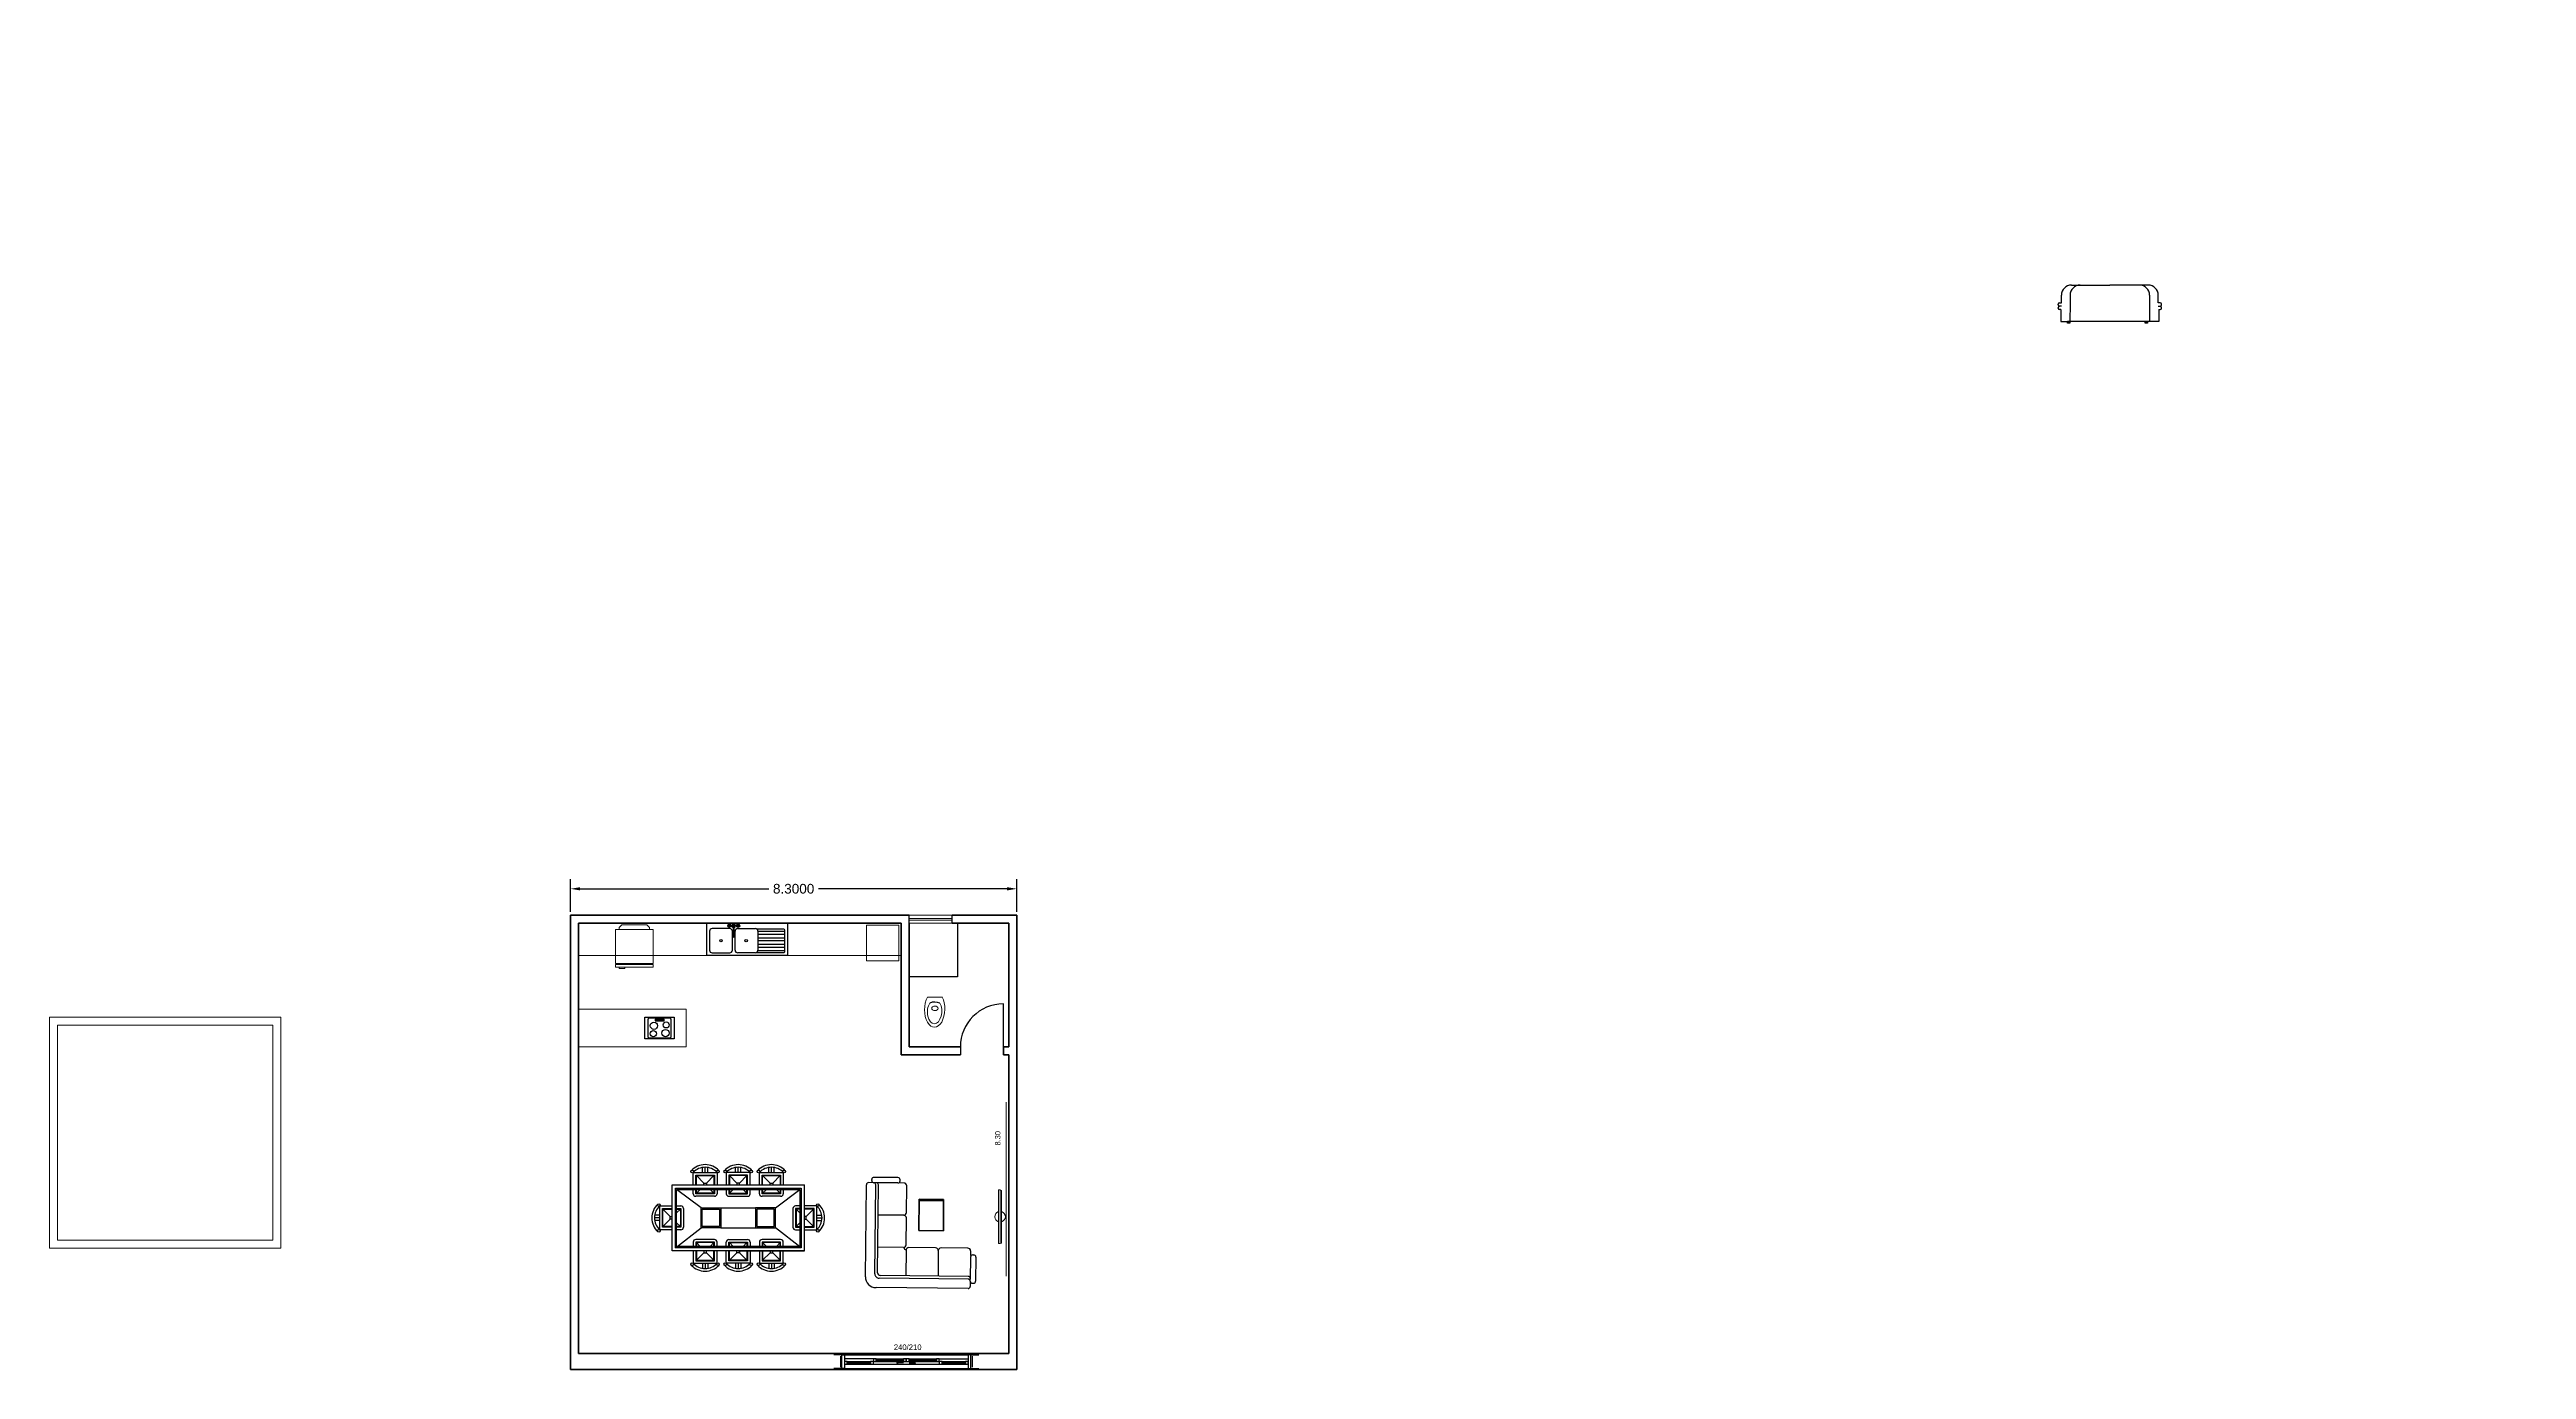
# Model space of a CAD drawing. Header units: millimetres. Extents: x -4763 to 645, y -25 to 217.
# Drawn here: x -46.06 to 0, y -24.55 to 0 of the extents above; entities that cross this region are included whole.
import ezdxf

# ---------------------------------------------------------------- set-up
doc = ezdxf.new("R2010")
doc.units = ezdxf.units.MM
doc.header["$LTSCALE"] = 0.5
doc.header["$PDMODE"] = 3
for name, color, linetype, lineweight in [('Alvenaria-alta', 5, 'Continuous', 50), ('Alvenaria-baixa', 3, 'Continuous', 20), ('ARQ Mobiliario', 34, 'Continuous', 13), ('mobilia', 2, 'Continuous', 18), ('TEXTO 01', 1, 'Continuous', 18), ('В-САНТЕХНИКА', 123, 'Continuous', 13)]:
    doc.layers.add(name, color=color, linetype=linetype, lineweight=lineweight)
for name, color, linetype in [('B-SANTECH', 123, 'Continuous'), ('DUVAR', 7, 'Continuous'), ('KAPı', 2, 'Continuous'), ('kapı pen. yazısı', 1, 'Continuous'), ('M40-KOLTUKSUNGERI', 136, 'Continuous'), ('NOI THAT', 42, 'Continuous'), ('sıva', 181, 'Continuous'), ('家', 40, 'Continuous')]:
    doc.layers.add(name, color=color, linetype=linetype)
doc.styles.add('Annotative', font='txt')
doc.styles.get("Standard").update_dxf_attribs({"font": 'arial.ttf'})
doc.dimstyles.new('COTA INTERNA', dxfattribs={"dimtxt": 0.1, "dimasz": 0.18, "dimexe": 0.18, "dimexo": 0.0625, "dimgap": 0.09, "dimtad": 1, "dimzin": 0, "dimdsep": 46, "dimtxsty": 'Annotative', "dimblk": 'ARCHTICK', "dimcen": 0.09, "dimse1": 1, "dimse2": 1, "dimsd1": 1, "dimsd2": 1, "dimclrd": 1, "dimclre": 1, "dimclrt": 1, "dimadec": 0, "dimazin": 0, "dimtfac": 1, "dimtofl": 0, "dimtmove": 0, "dimatfit": 3, "dimldrblk": 'ARCHTICK', "dimfxl": 1, "dimtolj": 1, "dimtzin": 0, "dimarcsym": 0})
doc.dimstyles.get("Standard").update_dxf_attribs({"dimtxt": 0.18, "dimasz": 0.18, "dimexe": 0.18, "dimexo": 0.0625, "dimgap": 0.09, "dimtad": 0, "dimtih": 1, "dimtoh": 1, "dimdec": 4, "dimzin": 0, "dimdsep": 46, "dimtxsty": 'Standard', "dimcen": 0.09, "dimadec": 0, "dimazin": 0, "dimtfac": 1, "dimtdec": 4, "dimtofl": 0, "dimtmove": 0, "dimatfit": 3, "dimfxl": 1, "dimtolj": 1, "dimtzin": 0, "dimarcsym": 0})

# ---------------------------------------------------------------- blocks, each defined once
blk = doc.blocks.new('*D313')
at = {"color": 0, "lineweight": -2, "transparency": 16777216}
for p, q in [((-36.371, -16.038), (-36.371, -15.43)), ((-36.191, -15.61), (-32.685, -15.61)), ((-28.251, -15.61), (-31.758, -15.61)), ((-28.071, -16.038), (-28.071, -15.43))]:
    blk.add_line(p, q, dxfattribs=at)
at = {"color": 0, "transparency": 16777216}
for points in [[(-36.191, -15.58), (-36.191, -15.64), (-36.371, -15.61)], [(-28.251, -15.58), (-28.251, -15.64), (-28.071, -15.61)]]:
    blk.add_solid(points, dxfattribs=at)
at = {"layer": 'DEFPOINTS', "color": 0, "transparency": 16777216}
for p in [(-28.071, -15.61), (-36.371, -16.1), (-28.071, -16.1)]:
    blk.add_point(p, dxfattribs=at)
at = {"color": 0, "transparency": 16777216, "insert": (-32.221, -15.61), "char_height": 0.18, "attachment_point": 5}
blk.add_mtext('\\A1;8.3000', dxfattribs=at)
blk = doc.blocks.new('*D314')
at = {"layer": 'DEFPOINTS', "color": 0, "transparency": 16777216}
for p in [(-28.071, -16.1), (-28.285, -24.4), (-28.071, -24.4)]:
    blk.add_point(p, dxfattribs=at)
at = {"color": 1, "transparency": 16777216, "insert": (-28.425, -20.25), "char_height": 0.1, "attachment_point": 5, "rotation": 90, "style": 'Annotative'}
blk.add_mtext('\\A1;8.30', dxfattribs=at)
blk = doc.blocks.new('_ArchTick')
at = {"color": 0, "linetype": 'ByBlock', "const_width": 0.15}
blk.add_lwpolyline([(-0.5, -0.5), (0.5, 0.5)], dxfattribs=at)
blk = doc.blocks.new('geladeira 70x70')
at = {"layer": 'ARQ Mobiliario'}
for p, q in [((-0.79, 0.2825), (-0.79, 0.35)), ((-0.79, 0.35), (-0.7425, 0.35)), ((-0.79, 0.2825), (-0.79, 0.1775)), ((-0.79, -0.35), (-0.79, 0.1775)), ((-0.7425, 0.34), (-0.7425, -0.34)), ((-0.7425, 0.34), (-0.7225, 0.34)), ((-0.7225, 0.35), (-0.09, 0.35)), ((-0.7225, -0.34), (-0.7225, 0.34)), ((-0.09, 0.35), (-0.09, 0.2825)), ((-0.05, 0.2825), (-0.09, 0.2825)), ((-0.05, 0.2825), (0, 0.2325)), ((0, -0.2325), (0, 0.2325)), ((-0.7425, -0.35), (-0.79, -0.35)), ((-0.7225, -0.34), (-0.7425, -0.34)), ((-0.09, -0.35), (-0.7225, -0.35)), ((-0.09, -0.2825), (-0.05, -0.2825)), ((0, -0.2325), (-0.05, -0.2825))]:
    blk.add_line(p, q, dxfattribs=at)
for points in [[(-0.79, 0.2825), (-0.8125, 0.2825), (-0.8125, 0.1775), (-0.79, 0.1775)], [(-0.7425, 0.35), (-0.7425, 0.34)], [(-0.7225, 0.35), (-0.7225, 0.34)], [(-0.09, 0.2825), (-0.09, -0.2825)], [(-0.7425, -0.34), (-0.7425, -0.35)], [(-0.7225, -0.34), (-0.7225, -0.35)], [(-0.09, -0.2825), (-0.09, -0.35)]]:
    blk.add_lwpolyline(points, dxfattribs=at)
blk = doc.blocks.new('TV')
at = {"layer": 'ARQ Mobiliario'}
for p, q in [((-0.5, 0), (0.5, 0)), ((0.5, 0), (0.5, -0.03, -0.01)), ((0.5, 0), (0.5, -0.03)), ((-0.5, -0.03, -0.01), (-0.5, 0)), ((-0.5, 0), (-0.5, -0.03)), ((-0.49, -0.06, -0.01), (-0.5, -0.03, -0.01)), ((-0.5, -0.03, -0.01), (-0.49, -0.06, -0.01)), ((0.5, -0.03, -0.01), (0.49, -0.06, -0.01)), ((0.5, -0.03, -0.01), (0.49, -0.06, -0.01))]:
    blk.add_line(p, q, dxfattribs=at)
at = {"layer": 'ARQ Mobiliario', "extrusion": (-0.000487331, 1, 0)}
for p, q in [((-0.5, -0.03), (-0.5, -0.03, -0.01)), ((0.5, -0.03), (0.5, -0.03, -0.01))]:
    blk.add_line(p, q, dxfattribs=at)
at = {"layer": 'ARQ Mobiliario'}
for start, end in [(17.741, 162.3149), (197.741, 342.3149)]:
    blk.add_arc((0, -0.03, -0.01), 0.0986, start, end, dxfattribs=at)
blk.add_3dface([(0.49, -0.06, -0.01), (-0.49, -0.06, -0.01), (-0.5, -0.03, -0.01), (0.5, -0.03, -0.01)], dxfattribs=at)
blk = doc.blocks.new('dining2')
for p, q in [((0, 0), (1.232, 0)), ((0, -1.231), (0, 0)), ((0, -1.231), (0, 0)), ((0.394, 0.229), (0.837, 0.229)), ((0.394, 0), (0.394, 0.229)), ((0.443, 0.18), (0.788, 0.18)), ((0.443, 0), (0.443, 0.18)), ((0.591, 0.032), (0.453, 0.17)), ((0.453, 0.17), (0.778, 0.17)), ((0.453, 0), (0.453, 0.17)), ((0.566, 0.229), (0.566, 0.322)), ((0.591, 0.032), (0.64, 0.032)), ((0.591, 0), (0.591, 0.032)), ((0.616, 0.229), (0.616, 0.326)), ((0.64, 0.032), (0.778, 0.17)), ((0.64, 0.032), (0.64, 0)), ((0.665, 0.229), (0.665, 0.322)), ((0.778, 0.17), (0.778, 0)), ((0.788, 0.18), (0.788, 0)), ((0.837, 0.229), (0.837, 0)), ((1.452, 0.229), (1.009, 0.229)), ((1.009, 0.229), (1.009, 0)), ((1.403, 0.18), (1.058, 0.18)), ((1.058, 0.18), (1.058, 0)), ((1.393, 0.17), (1.068, 0.17)), ((1.206, 0.032), (1.068, 0.17)), ((1.068, 0.17), (1.068, 0)), ((1.182, 0.229), (1.182, 0.322)), ((1.255, 0.032), (1.206, 0.032)), ((1.206, 0.032), (1.206, 0)), ((1.231, 0.229), (1.231, 0.326)), ((1.255, 0.032), (1.393, 0.17)), ((1.255, 0), (1.255, 0.032)), ((1.28, 0.229), (1.28, 0.322)), ((1.393, 0), (1.393, 0.17)), ((1.403, 0), (1.403, 0.18)), ((1.452, 0), (1.452, 0.229)), ((1.626, 0.229), (2.069, 0.229)), ((1.626, 0), (1.626, 0.229)), ((1.675, 0.18), (2.02, 0.18)), ((1.675, 0), (1.675, 0.18)), ((1.685, 0.17), (2.01, 0.17)), ((1.823, 0.032), (1.685, 0.17)), ((1.685, 0), (1.685, 0.17)), ((1.798, 0.229), (1.798, 0.322)), ((1.823, 0.032), (1.872, 0.032)), ((1.823, 0), (1.823, 0.032)), ((1.848, 0.229), (1.848, 0.326)), ((1.872, 0.032), (2.01, 0.17)), ((1.872, 0.032), (1.872, 0)), ((1.897, 0.229), (1.897, 0.322)), ((2.01, 0.17), (2.01, 0)), ((2.02, 0.18), (2.02, 0)), ((2.069, 0.229), (2.069, 0)), ((-0.229, -0.837), (-0.229, -0.394)), ((-0.229, -0.394), (0, -0.394)), ((-0.18, -0.788), (-0.18, -0.443)), ((-0.18, -0.443), (0, -0.443)), ((-0.032, -0.591), (-0.17, -0.453)), ((-0.17, -0.778), (-0.17, -0.453)), ((-0.17, -0.453), (0, -0.453)), ((0.062, -0.062), (2.402, -0.062)), ((0.062, -1.17), (0.062, -0.062)), ((0.086, -0.086), (2.377, -0.086)), ((0.539, -0.431), (0.086, -0.086)), ((0.086, -1.145), (0.086, -0.086)), ((0.086, -0.394), (0.165, -0.394)), ((0.086, -0.443), (0.165, -0.443)), ((0.086, -0.522), (0.155, -0.453)), ((0.086, -0.453), (0.155, -0.453)), ((0.155, -0.453), (0.155, -0.778)), ((0.165, -0.443), (0.165, -0.788)), ((0.214, -0.443), (0.214, -0.788)), ((0.394, -0.165), (0.394, -0.086)), ((0.443, -0.165), (0.443, -0.086)), ((0.788, -0.165), (0.443, -0.165)), ((0.788, -0.214), (0.443, -0.214)), ((0.522, -0.086), (0.453, -0.155)), ((0.453, -0.155), (0.453, -0.086)), ((0.778, -0.155), (0.453, -0.155)), ((0.539, -0.8), (0.539, -0.431)), ((0.539, -0.431), (0.908, -0.431)), ((0.563, -0.776), (0.563, -0.456)), ((0.563, -0.456), (0.883, -0.456)), ((0.709, -0.086), (0.778, -0.155)), ((0.778, -0.086), (0.778, -0.155)), ((0.788, -0.086), (0.788, -0.165)), ((0.837, -0.086), (0.837, -0.165)), ((0.883, -0.456), (0.883, -0.776)), ((0.908, -0.431), (0.908, -0.8)), ((0.908, -0.431), (1.555, -0.431)), ((1.009, -0.086), (1.009, -0.165)), ((1.058, -0.086), (1.058, -0.165)), ((1.058, -0.165), (1.403, -0.165)), ((1.058, -0.214), (1.403, -0.214)), ((1.137, -0.086), (1.068, -0.155)), ((1.068, -0.086), (1.068, -0.155)), ((1.068, -0.155), (1.393, -0.155)), ((1.232, 0), (2.463, 0)), ((1.324, -0.086), (1.393, -0.155)), ((1.393, -0.155), (1.393, -0.086)), ((1.403, -0.165), (1.403, -0.086)), ((1.452, -0.165), (1.452, -0.086)), ((1.925, -0.431), (1.555, -0.431)), ((1.555, -0.431), (1.555, -0.8)), ((1.9, -0.456), (1.58, -0.456)), ((1.58, -0.456), (1.58, -0.776)), ((1.626, -0.165), (1.626, -0.086)), ((1.675, -0.165), (1.675, -0.086)), ((2.02, -0.165), (1.675, -0.165)), ((2.02, -0.214), (1.675, -0.214)), ((1.754, -0.086), (1.685, -0.155)), ((1.685, -0.155), (1.685, -0.086)), ((2.01, -0.155), (1.685, -0.155)), ((1.9, -0.776), (1.9, -0.456)), ((1.925, -0.431), (2.377, -0.086)), ((1.925, -0.8), (1.925, -0.431)), ((1.941, -0.086), (2.01, -0.155)), ((2.01, -0.086), (2.01, -0.155)), ((2.02, -0.086), (2.02, -0.165)), ((2.069, -0.086), (2.069, -0.165)), ((2.249, -0.443), (2.249, -0.788)), ((2.249, -0.443), (2.249, -0.788)), ((2.377, -0.394), (2.298, -0.394)), ((2.377, -0.394), (2.298, -0.394)), ((2.298, -0.443), (2.298, -0.788)), ((2.298, -0.443), (2.298, -0.788)), ((2.377, -0.443), (2.298, -0.443)), ((2.377, -0.443), (2.298, -0.443)), ((2.377, -0.522), (2.308, -0.453)), ((2.308, -0.453), (2.308, -0.778)), ((2.377, -0.522), (2.308, -0.453)), ((2.308, -0.453), (2.308, -0.778)), ((2.377, -0.453), (2.308, -0.453)), ((2.377, -0.453), (2.308, -0.453)), ((2.377, -0.086), (2.377, -1.145)), ((2.402, -0.062), (2.402, -1.17)), ((2.463, -1.231), (2.463, 0)), ((2.463, -1.231), (2.463, 0)), ((2.463, -1.231), (2.463, 0)), ((2.692, -0.394), (2.463, -0.394)), ((2.643, -0.443), (2.463, -0.443)), ((2.633, -0.453), (2.463, -0.453)), ((2.495, -0.591), (2.633, -0.453)), ((2.633, -0.778), (2.633, -0.453)), ((2.643, -0.788), (2.643, -0.443)), ((2.692, -0.837), (2.692, -0.394)), ((-0.229, -0.616), (-0.326, -0.616)), ((-0.229, -0.566), (-0.322, -0.566)), ((-0.229, -0.665), (-0.322, -0.665)), ((0, -0.837), (-0.229, -0.837)), ((0, -0.788), (-0.18, -0.788)), ((-0.032, -0.64), (-0.17, -0.778)), ((0, -0.778), (-0.17, -0.778)), ((-0.032, -0.64), (-0.032, -0.591)), ((-0.032, -0.591), (0, -0.591)), ((0, -0.64), (-0.032, -0.64)), ((0.062, -1.17), (0.539, -0.8)), ((0.086, -0.709), (0.155, -0.778)), ((0.155, -0.778), (0.086, -0.778)), ((0.165, -0.788), (0.086, -0.788)), ((0.165, -0.837), (0.086, -0.837)), ((0.908, -0.8), (0.539, -0.8)), ((0.883, -0.776), (0.563, -0.776)), ((0.908, -0.8), (1.555, -0.8)), ((1.555, -0.8), (1.925, -0.8)), ((1.58, -0.776), (1.9, -0.776)), ((2.402, -1.17), (1.925, -0.8)), ((2.298, -0.788), (2.377, -0.788)), ((2.298, -0.788), (2.377, -0.788)), ((2.298, -0.837), (2.377, -0.837)), ((2.298, -0.837), (2.377, -0.837)), ((2.377, -0.709), (2.308, -0.778)), ((2.377, -0.709), (2.308, -0.778)), ((2.308, -0.778), (2.377, -0.778)), ((2.308, -0.778), (2.377, -0.778)), ((2.495, -0.591), (2.463, -0.591)), ((2.463, -0.64), (2.495, -0.64)), ((2.463, -0.778), (2.633, -0.778)), ((2.463, -0.788), (2.643, -0.788)), ((2.463, -0.837), (2.692, -0.837)), ((2.495, -0.64), (2.495, -0.591)), ((2.495, -0.64), (2.633, -0.778)), ((2.692, -0.566), (2.785, -0.566)), ((2.692, -0.616), (2.789, -0.616)), ((2.692, -0.665), (2.785, -0.665)), ((1.232, -1.231), (0, -1.231)), ((2.402, -1.17), (0.062, -1.17)), ((2.377, -1.145), (0.086, -1.145)), ((0.394, -1.066), (0.394, -1.145)), ((0.394, -1.231), (0.394, -1.46)), ((0.788, -1.017), (0.443, -1.017)), ((0.788, -1.066), (0.443, -1.066)), ((0.443, -1.066), (0.443, -1.145)), ((0.443, -1.231), (0.443, -1.411)), ((0.778, -1.076), (0.453, -1.076)), ((0.453, -1.076), (0.453, -1.145)), ((0.522, -1.145), (0.453, -1.076)), ((0.453, -1.231), (0.453, -1.401)), ((0.591, -1.263), (0.453, -1.401)), ((0.591, -1.231), (0.591, -1.263)), ((0.591, -1.263), (0.64, -1.263)), ((0.64, -1.263), (0.64, -1.231)), ((0.64, -1.263), (0.778, -1.401)), ((0.709, -1.145), (0.778, -1.076)), ((0.778, -1.145), (0.778, -1.076)), ((0.778, -1.401), (0.778, -1.231)), ((0.788, -1.145), (0.788, -1.066)), ((0.788, -1.411), (0.788, -1.231)), ((0.837, -1.145), (0.837, -1.066)), ((0.837, -1.46), (0.837, -1.231)), ((1.009, -1.145), (1.009, -1.066)), ((1.009, -1.46), (1.009, -1.231)), ((1.058, -1.017), (1.403, -1.017)), ((1.058, -1.066), (1.403, -1.066)), ((1.058, -1.145), (1.058, -1.066)), ((1.058, -1.411), (1.058, -1.231)), ((1.068, -1.076), (1.393, -1.076)), ((1.068, -1.145), (1.068, -1.076)), ((1.137, -1.145), (1.068, -1.076)), ((1.068, -1.401), (1.068, -1.231)), ((1.206, -1.263), (1.068, -1.401)), ((1.206, -1.263), (1.206, -1.231)), ((1.255, -1.263), (1.206, -1.263)), ((2.463, -1.231), (1.232, -1.231)), ((1.232, -1.231), (2.463, -1.231)), ((1.255, -1.231), (1.255, -1.263)), ((1.255, -1.263), (1.393, -1.401)), ((1.324, -1.145), (1.393, -1.076)), ((1.393, -1.076), (1.393, -1.145)), ((1.393, -1.231), (1.393, -1.401)), ((1.403, -1.066), (1.403, -1.145)), ((1.403, -1.231), (1.403, -1.411)), ((1.452, -1.066), (1.452, -1.145)), ((1.452, -1.231), (1.452, -1.46)), ((1.626, -1.066), (1.626, -1.145)), ((1.626, -1.231), (1.626, -1.46)), ((2.02, -1.017), (1.675, -1.017)), ((2.02, -1.066), (1.675, -1.066)), ((1.675, -1.066), (1.675, -1.145)), ((1.675, -1.231), (1.675, -1.411)), ((2.01, -1.076), (1.685, -1.076)), ((1.685, -1.076), (1.685, -1.145)), ((1.754, -1.145), (1.685, -1.076)), ((1.685, -1.231), (1.685, -1.401)), ((1.823, -1.263), (1.685, -1.401)), ((1.823, -1.231), (1.823, -1.263)), ((1.823, -1.263), (1.872, -1.263)), ((1.872, -1.263), (1.872, -1.231)), ((1.872, -1.263), (2.01, -1.401)), ((1.941, -1.145), (2.01, -1.076)), ((2.01, -1.145), (2.01, -1.076)), ((2.01, -1.401), (2.01, -1.231)), ((2.02, -1.145), (2.02, -1.066)), ((2.02, -1.411), (2.02, -1.231)), ((2.069, -1.145), (2.069, -1.066)), ((2.069, -1.46), (2.069, -1.231)), ((0.394, -1.46), (0.837, -1.46)), ((0.443, -1.411), (0.788, -1.411)), ((0.453, -1.401), (0.778, -1.401)), ((0.566, -1.46), (0.566, -1.553)), ((0.616, -1.46), (0.616, -1.557)), ((0.665, -1.46), (0.665, -1.553)), ((1.452, -1.46), (1.009, -1.46)), ((1.403, -1.411), (1.058, -1.411)), ((1.393, -1.401), (1.068, -1.401)), ((1.182, -1.46), (1.182, -1.553)), ((1.231, -1.46), (1.231, -1.557)), ((1.28, -1.46), (1.28, -1.553)), ((1.626, -1.46), (2.069, -1.46)), ((1.675, -1.411), (2.02, -1.411)), ((1.685, -1.401), (2.01, -1.401)), ((1.798, -1.46), (1.798, -1.553)), ((1.848, -1.46), (1.848, -1.557)), ((1.897, -1.46), (1.897, -1.553))]:
    blk.add_line(p, q)
for centre in [(0.376, 0.246), (0.855, 0.246), (0.991, 0.246), (1.47, 0.246), (1.608, 0.246), (2.087, 0.246), (-0.246, -0.376), (2.709, -0.376), (-0.246, -0.855), (2.709, -0.855), (0.376, -1.477), (0.855, -1.477), (0.991, -1.477), (1.47, -1.477), (1.608, -1.477), (2.087, -1.477)]:
    blk.add_circle(centre, 0.0246)
for centre, radius, start, end in [((0.616, 0.023), 0.352, 42.9092, 137.0908), ((0.616, 0.023), 0.303, 42.9092, 137.0908), ((1.231, 0.023), 0.352, 42.9092, 137.0908), ((1.231, 0.023), 0.303, 42.9092, 137.0908), ((1.848, 0.023), 0.352, 42.9092, 137.0908), ((1.848, 0.023), 0.303, 42.9092, 137.0908), ((-0.023, -0.616), 0.352, 132.9092, 227.0908), ((-0.023, -0.616), 0.303, 132.9092, 227.0908), ((0.165, -0.443), 0.0492, 0, 90), ((0.443, -0.165), 0.0492, 180, 270), ((0.788, -0.165), 0.0492, 270, 0), ((1.058, -0.165), 0.0492, 180, 270), ((1.403, -0.165), 0.0492, 270, 0), ((1.675, -0.165), 0.0492, 180, 270), ((2.02, -0.165), 0.0492, 270, 0), ((2.298, -0.443), 0.0492, 90, 180), ((2.298, -0.443), 0.0492, 90, 180), ((2.486, -0.616), 0.303, 312.9092, 47.0908), ((2.486, -0.616), 0.352, 312.9092, 47.0908), ((0.165, -0.788), 0.0492, 270, 0), ((2.298, -0.788), 0.0492, 180, 270), ((2.298, -0.788), 0.0492, 180, 270), ((0.443, -1.066), 0.0492, 90, 180), ((0.788, -1.066), 0.0492, 0, 90), ((1.058, -1.066), 0.0492, 90, 180), ((1.403, -1.066), 0.0492, 0, 90), ((1.675, -1.066), 0.0492, 90, 180), ((2.02, -1.066), 0.0492, 0, 90), ((0.616, -1.254), 0.352, 222.9092, 317.0908), ((0.616, -1.254), 0.303, 222.9092, 317.0908), ((1.231, -1.254), 0.352, 222.9092, 317.0908), ((1.231, -1.254), 0.303, 222.9092, 317.0908), ((1.848, -1.254), 0.352, 222.9092, 317.0908), ((1.848, -1.254), 0.303, 222.9092, 317.0908)]:
    blk.add_arc(centre, radius, start, end)
blk = doc.blocks.new('sink-2')
at = {"color": 0, "linetype": 'ByBlock'}
for p, q in [((0, -0.6), (0, 0)), ((1.5, 0), (1.5, -0.6)), ((0.05, -0.15), (0.05, -0.5)), ((0.275, -0.1), (0.1, -0.1)), ((0.425, -0.1), (0.275, -0.1)), ((0.41, -0.045), (0.404, -0.045)), ((0.41, -0.051), (0.404, -0.051)), ((0.418, -0.038), (0.418, -0.032)), ((0.418, -0.059), (0.418, -0.065)), ((0.423, -0.037), (0.423, -0.032)), ((0.423, -0.059), (0.423, -0.065)), ((0.431, -0.045), (0.437, -0.045)), ((0.431, -0.051), (0.437, -0.051)), ((0.475, -0.5), (0.475, -0.15)), ((0.489, -0.067), (0.489, -0.247)), ((0.511, -0.247), (0.511, -0.067)), ((0.525, -0.5), (0.525, -0.15)), ((0.569, -0.045), (0.563, -0.045)), ((0.569, -0.051), (0.563, -0.051)), ((0.575, -0.1), (0.725, -0.1)), ((0.577, -0.038), (0.577, -0.032)), ((0.577, -0.059), (0.577, -0.065)), ((0.583, -0.037), (0.583, -0.032)), ((0.583, -0.059), (0.583, -0.065)), ((0.59, -0.045), (0.596, -0.045)), ((0.59, -0.051), (0.596, -0.051)), ((0.725, -0.1), (0.9, -0.1)), ((1.425, -0.111), (0.931, -0.111)), ((0.95, -0.15), (1.45, -0.15)), ((0.95, -0.15), (0.95, -0.5)), ((1.45, -0.21), (0.95, -0.21)), ((0.95, -0.27), (1.45, -0.27)), ((1.45, -0.33), (0.95, -0.33)), ((0.95, -0.39), (1.45, -0.39)), ((1.45, -0.45), (0.95, -0.45)), ((1.45, -0.517), (1.45, -0.136)), ((1.5, -0.6), (0, -0.6)), ((0.1, -0.55), (0.425, -0.55)), ((0.9, -0.55), (0.575, -0.55)), ((0.916, -0.547), (1.419, -0.547)), ((0.949, -0.51), (1.45, -0.51)), ((1.419, -0.547), (1.429, -0.546)), ((1.429, -0.546), (1.435, -0.543)), ((1.435, -0.543), (1.441, -0.538)), ((1.441, -0.538), (1.447, -0.529)), ((1.447, -0.529), (1.45, -0.517))]:
    blk.add_line(p, q, dxfattribs=at)
for centre, radius in [((0.263, -0.325), 0.024), ((0.42, -0.048), 0.0303), ((0.398, -0.048), 0.00615), ((0.42, -0.048), 0.011), ((0.42, -0.026), 0.00615), ((0.42, -0.07), 0.00615), ((0.442, -0.048), 0.00615), ((0.5, -0.048), 0.011), ((0.58, -0.048), 0.0303), ((0.558, -0.048), 0.00615), ((0.58, -0.048), 0.011), ((0.58, -0.026), 0.00615), ((0.58, -0.07), 0.00615), ((0.602, -0.048), 0.00615), ((0.73, -0.325), 0.024)]:
    blk.add_circle(centre, radius, dxfattribs=at)
for centre, radius, start, end in [((0.1, -0.15), 0.05, 90.001, 180.001), ((0.42, -0.048), 0.022, 105.2407, 164.2093), ((0.42, -0.048), 0.022, 196.2342, 253.9047), ((0.425, -0.15), 0.05, 0.001, 90.001), ((0.42, -0.048), 0.022, 16.4412, 74.0789), ((0.42, -0.048), 0.022, 286.12, 344.0884), ((0.5, -0.048), 0.033, 289.6514, 250.3603), ((0.5, -0.048), 0.022, 300.3431, 239.7554), ((0.5, -0.247), 0.011, 180, 0), ((0.575, -0.15), 0.05, 90.001, 180.001), ((0.58, -0.048), 0.022, 106.12, 164.0884), ((0.58, -0.048), 0.022, 196.4413, 254.0789), ((0.58, -0.048), 0.022, 16.2342, 73.9047), ((0.58, -0.048), 0.022, 285.2407, 344.2093), ((0.9, -0.15), 0.05, 0.001, 90.001), ((1.425, -0.136), 0.025, 0.001, 90.001), ((0.1, -0.5), 0.05, 180.001, 270.001), ((0.425, -0.5), 0.05, 270.001, 0.001), ((0.575, -0.5), 0.05, 180.001, 270.001), ((0.9, -0.5), 0.05, 270.001, 0.001)]:
    blk.add_arc(centre, radius, start, end, dxfattribs=at)
blk = doc.blocks.new('goug')
at = {"layer": 'B-SANTECH', "color": 33, "ltscale": 300}
blk.add_line((65124, -13337), (65398, -13333), dxfattribs=at)
at = {"layer": 'B-SANTECH', "color": 33, "ltscale": 500}
blk.add_arc((65263, -13685), 257, 68.3937, 111.3698, dxfattribs=at)
at = {"layer": 'B-SANTECH', "color": 33, "lineweight": 9, "ltscale": 500}
for centre, major_axis, ratio, start_param, end_param in [((65260, -13563), (5, 333), 0.565451, 0.829105, 5.482014), ((65259, -13606), (8, 224), 0.595817, 0.799686, 5.526105)]:
    blk.add_ellipse(centre, major_axis=major_axis, ratio=ratio, start_param=start_param, end_param=end_param, dxfattribs=at)
blk.add_ellipse((65265, -13545), major_axis=(-60.6, 0), ratio=0.689057, dxfattribs=at)

msp = doc.modelspace()

# ---------------------------------------------------------------- linework, layer by layer
for p, q in [((-30.07111, -16.25042), (-30.07111, -16.10042)), ((-29.27111, -16.25042), (-29.27111, -16.10042)), ((-29.17111, -16.25042), (-29.17111, -17.25042)), ((-29.17111, -17.25042), (-30.07111, -17.25042)), ((-29.12111, -18.55042), (-29.12111, -18.70042))]:
    msp.add_line(p, q)
msp.add_lwpolyline([(-28.32111, -18.55042), (-28.32111, -17.75042)])
msp.add_arc((-28.32111, -18.55042), 0.8, 90, 180)
at = {"layer": 'Alvenaria-alta'}
for p, q in [((-30.07111, -16.10042), (-36.37111, -16.10042)), ((-36.37111, -16.10042), (-36.37111, -24.40042)), ((-28.07111, -16.10042), (-29.27111, -16.10042)), ((-28.07111, -24.40042), (-28.07111, -16.10042)), ((-30.22111, -16.25042), (-36.22111, -16.25042)), ((-36.22111, -16.25042), (-36.22111, -24.25042)), ((-30.22111, -16.25042), (-30.22111, -18.70042)), ((-30.07111, -16.25042), (-30.07111, -18.55042)), ((-29.12111, -18.70042), (-30.22111, -18.70042)), ((-29.12111, -18.55042), (-30.07111, -18.55042)), ((-28.22111, -18.55042), (-28.32111, -18.55042)), ((-28.32111, -18.55042), (-28.32111, -18.70042)), ((-28.22111, -18.70042), (-28.32111, -18.70042)), ((-28.22111, -24.25042), (-28.22111, -18.70042)), ((-36.37111, -24.25042), (-36.37111, -24.55043)), ((-36.22111, -24.25042), (-28.22111, -24.25042)), ((-36.37111, -24.55043), (-36.22111, -24.55043)), ((-36.22111, -24.55042), (-28.22111, -24.55042)), ((-36.22111, -24.55043), (-36.22111, -24.55042))]:
    msp.add_line(p, q, dxfattribs=at)
for points in [[(-28.22111, -18.55042), (-28.22111, -16.25042), (-29.27111, -16.25042)], [(-28.22111, -24.55042), (-28.07111, -24.55042), (-28.07111, -24.40042)]]:
    msp.add_lwpolyline(points, dxfattribs=at)
at = {"layer": 'Alvenaria-baixa'}
for points in [[(-46.05706, -22.29575), (-41.75706, -22.29575), (-41.75706, -17.99575), (-46.05706, -17.99575)], [(-45.90706, -22.14575), (-41.90706, -22.14575), (-41.90706, -18.14575), (-45.90706, -18.14575)]]:
    msp.add_lwpolyline(points, close=True, dxfattribs=at)
at = {"layer": 'ARQ Mobiliario'}
msp.add_line((-28.27153, -19.57737), (-28.27153, -22.818), dxfattribs=at)
at = {"layer": 'DUVAR'}
for p, q in [((-31.35142, -24.30116), (-31.35142, -24.50542)), ((-28.90035, -24.30116), (-28.90035, -24.50542))]:
    msp.add_line(p, q, dxfattribs=at)
at = {"layer": 'KAPı'}
for p, q in [((-31.27482, -24.27563), (-28.97695, -24.27563)), ((-30.73865, -24.35223), (-31.27482, -24.35223)), ((-31.22376, -24.40329), (-30.78971, -24.40329)), ((-30.68759, -24.35223), (-30.17695, -24.35223)), ((-30.68759, -24.37776), (-30.17695, -24.37776)), ((-30.68759, -24.40329), (-30.17695, -24.40329)), ((-30.07482, -24.35223), (-29.56418, -24.35223)), ((-30.07482, -24.37776), (-29.56418, -24.37776)), ((-30.07482, -24.40329), (-29.56418, -24.40329)), ((-29.51312, -24.35223), (-28.97695, -24.35223)), ((-29.46206, -24.40329), (-29.02801, -24.40329)), ((-31.27482, -24.53095), (-28.97695, -24.53095)), ((-31.22376, -24.42882), (-30.78971, -24.42882)), ((-31.22376, -24.45435), (-30.78971, -24.45435)), ((-30.73865, -24.45435), (-29.51312, -24.45435)), ((-30.17695, -24.42882), (-30.28663, -24.42882)), ((-30.07482, -24.42882), (-29.96514, -24.42882)), ((-29.46206, -24.42882), (-29.02801, -24.42882)), ((-29.46206, -24.45435), (-29.02801, -24.45435))]:
    msp.add_line(p, q, dxfattribs=at)
for points in [[(-31.27482, -24.53095), (-31.32588, -24.53095), (-31.32588, -24.27563), (-31.27482, -24.27563)], [(-31.27482, -24.45435), (-31.22376, -24.45435), (-31.22376, -24.40329), (-31.27482, -24.40329)], [(-30.78971, -24.45435), (-30.73865, -24.45435), (-30.73865, -24.40329), (-30.78971, -24.40329)], [(-30.73865, -24.40329), (-30.68759, -24.40329), (-30.68759, -24.35223), (-30.73865, -24.35223)], [(-30.17695, -24.40329), (-30.12588, -24.40329), (-30.12588, -24.35223), (-30.17695, -24.35223)], [(-30.12588, -24.40329), (-30.07482, -24.40329), (-30.07482, -24.35223), (-30.12588, -24.35223)], [(-29.56418, -24.40329), (-29.51312, -24.40329), (-29.51312, -24.35223), (-29.56418, -24.35223)], [(-29.51312, -24.45435), (-29.46206, -24.45435), (-29.46206, -24.40329), (-29.51312, -24.40329)], [(-29.02801, -24.45435), (-28.97695, -24.45435), (-28.97695, -24.40329), (-29.02801, -24.40329)], [(-28.97695, -24.53095), (-28.92588, -24.53095), (-28.92588, -24.27563), (-28.97695, -24.27563)], [(-30.29985, -24.42882), (-30.28663, -24.42119), (-30.28663, -24.43646)], [(-29.95192, -24.42882), (-29.96514, -24.42119), (-29.96514, -24.43646)]]:
    msp.add_lwpolyline(points, close=True, dxfattribs=at)
at = {"layer": 'M40-KOLTUKSUNGERI', "color": 43, "linetype": 'Continuous'}
for p, q in [((-30.88569, -22.82538), (-30.8685, -21.11547)), ((-30.73311, -21.07683), (-30.8281, -21.07587)), ((-30.76771, -21.03648), (-30.76751, -21.01648)), ((-30.28213, -20.98135), (-30.72711, -20.97688)), ((-30.71014, -22.77214), (-30.69351, -21.11723)), ((-30.28313, -21.08135), (-30.70811, -21.07708)), ((-30.65994, -22.75265), (-30.64352, -21.11773)), ((-30.16814, -21.08251), (-30.25484, -21.08163)), ((-30.24273, -21.04175), (-30.24253, -21.02175)), ((-30.12367, -21.63298), (-30.11864, -21.13301)), ((-29.89529, -21.96487), (-29.88945, -21.3839)), ((-29.89529, -21.96487), (-29.88945, -21.3839)), ((-29.89529, -21.96487), (-29.88967, -21.4059)), ((-29.89529, -21.96487), (-29.8897, -21.4089)), ((-29.8897, -21.4089), (-29.43173, -21.4135)), ((-29.88967, -21.4059), (-29.43169, -21.4105)), ((-29.88945, -21.3839), (-29.43147, -21.3885)), ((-29.88945, -21.3839), (-29.43147, -21.3885)), ((-29.88765, -21.40392), (-29.88747, -21.38592)), ((-29.43367, -21.40848), (-29.88765, -21.40392)), ((-29.88747, -21.38592), (-29.43349, -21.39048)), ((-29.43147, -21.3885), (-29.43731, -21.96947)), ((-29.43147, -21.3885), (-29.43731, -21.96947)), ((-29.43169, -21.4105), (-29.43731, -21.96947)), ((-29.43173, -21.4135), (-29.43731, -21.96947)), ((-29.43349, -21.39048), (-29.43367, -21.40848)), ((-30.17417, -21.68247), (-30.64914, -21.6777)), ((-30.1297, -22.23295), (-30.12467, -21.73297)), ((-29.43731, -21.96947), (-29.89529, -21.96487)), ((-29.43731, -21.96947), (-29.89529, -21.96487)), ((-29.43731, -21.96947), (-29.89529, -21.96487)), ((-29.43731, -21.96947), (-29.89529, -21.96487)), ((-30.1802, -22.28244), (-30.65517, -22.27767)), ((-30.1307, -22.33294), (-30.13547, -22.80792)), ((-29.58023, -22.28847), (-30.0802, -22.28345)), ((-29.53073, -22.33897), (-29.5355, -22.81395)), ((-28.98026, -22.2945), (-29.48023, -22.28948)), ((-28.93192, -22.46), (-28.93609, -22.87497)), ((-28.93076, -22.345), (-28.93163, -22.4317)), ((-28.89152, -22.4204), (-28.87152, -22.4206)), ((-28.83192, -22.461), (-28.83639, -22.90598)), ((-28.97779, -23.04456), (-30.68771, -23.02738)), ((-28.96603, -22.86967), (-30.63095, -22.85294)), ((-28.96553, -22.81968), (-30.61045, -22.80315)), ((-28.93644, -22.90997), (-28.93739, -23.00497)), ((-28.89679, -22.94537), (-28.87679, -22.94557))]:
    msp.add_line(p, q, dxfattribs=at)
for centre, radius, start, end in [((-30.82851, -21.11587), 0.04, 89.424303, 179.424303), ((-30.72771, -21.03688), 0.04, 179.424303, 269.424303), ((-30.72751, -21.01688), 0.04, 89.424303, 179.424303), ((-30.73351, -21.11683), 0.04, 359.424303, 89.424303), ((-30.68351, -21.11733), 0.04, 359.424303, 89.424303), ((-30.28273, -21.04135), 0.04, 269.424303, 359.424303), ((-30.28253, -21.02135), 0.04, 359.424303, 89.424303), ((-30.16864, -21.1325), 0.05, 359.424303, 89.424303), ((-30.17366, -21.63248), 0.05, 269.424303, 359.424303), ((-30.17467, -21.73247), 0.05, 359.424303, 89.424303), ((-30.17969, -22.23245), 0.05, 269.424303, 359.424303), ((-30.1302, -22.28295), 0.04, 179.424303, 269.424303), ((-30.0807, -22.33345), 0.05, 89.424303, 179.424303), ((-29.58073, -22.33847), 0.05, 359.424303, 89.424303), ((-29.48073, -22.33948), 0.05, 89.424303, 179.424303), ((-28.98076, -22.3445), 0.05, 359.424303, 89.424303), ((-28.89192, -22.4604), 0.04, 89.424303, 179.424303), ((-28.87192, -22.4606), 0.04, 359.424303, 89.424303), ((-30.6857, -22.82739), 0.2, 179.424303, 269.424303), ((-30.63015, -22.77295), 0.08, 179.424303, 269.424303), ((-30.60995, -22.75315), 0.05, 179.424303, 269.424303), ((-28.97739, -23.00457), 0.04, 269.424303, 359.424303), ((-28.97644, -22.90957), 0.04, 359.424303, 89.424303), ((-28.97593, -22.85957), 0.04, 359.424303, 89.424303), ((-28.89639, -22.90538), 0.04, 179.424303, 269.424303), ((-28.87639, -22.90558), 0.04, 269.424303, 359.424303)]:
    msp.add_arc(centre, radius, start, end, dxfattribs=at)
msp.add_3dface([(-29.43731, -21.96947, 1.477), (-29.43147, -21.3885, 1.477), (-29.88945, -21.3839, 1.477), (-29.89529, -21.96487, 1.477)], dxfattribs=at)
at = {"layer": 'mobilia'}
for p, q in [((-30.07111, -16.10042), (-29.27111, -16.10042)), ((-30.07111, -16.16042), (-29.27111, -16.16042)), ((-30.07111, -16.19042), (-29.27111, -16.19042)), ((-29.27111, -16.25042), (-30.07111, -16.25042)), ((-30.22111, -16.85042), (-36.22111, -16.85042)), ((-34.22111, -17.85042), (-36.22111, -17.85042)), ((-34.22111, -17.85042), (-34.22111, -18.55042)), ((-34.22111, -17.85042), (-34.22111, -18.45042)), ((-34.22111, -18.55042), (-36.22111, -18.55042))]:
    msp.add_line(p, q, dxfattribs=at)
at = {"layer": 'NOI THAT'}
for p, q in [((-34.98643, -18.00017), (-34.44097, -18.00017)), ((-34.98643, -18.40017), (-34.98643, -18.00017)), ((-34.44097, -18.40017), (-34.98643, -18.40017)), ((-34.93288, -18.04744), (-34.93288, -18.35432)), ((-34.52402, -18.01878), (-34.90423, -18.01878)), ((-34.90423, -18.38298), (-34.52402, -18.38298)), ((-34.6308, -18.03495), (-34.7966, -18.03495)), ((-34.7966, -18.03495), (-34.7966, -18.06729)), ((-34.7966, -18.06729), (-34.6308, -18.06729)), ((-34.6308, -18.06729), (-34.6308, -18.03495)), ((-34.49536, -18.35432), (-34.49536, -18.04744)), ((-34.44097, -18.00017), (-34.44097, -18.40017))]:
    msp.add_line(p, q, dxfattribs=at)
for centre, radius in [((-34.8185, -18.15688), 0.0683), ((-34.83001, -18.30473), 0.05613), ((-34.77334, -18.05112), 0.01067), ((-34.73541, -18.05106), 0.0106), ((-34.69199, -18.05106), 0.0106), ((-34.6039, -18.29325), 0.0683), ((-34.65405, -18.05112), 0.01067), ((-34.59109, -18.14193), 0.05613)]:
    msp.add_circle(centre, radius, dxfattribs=at)
for centre, start, end in [((-34.90423, -18.04744), 90, 180), ((-34.90423, -18.35432), 180, 270), ((-34.52402, -18.04744), 0, 90), ((-34.52402, -18.35432), 270, 0)]:
    msp.add_arc(centre, 0.02866, start, end, dxfattribs=at)
at = {"layer": 'sıva'}
for p, q in [((-31.32588, -24.27563), (-31.47629, -24.27563)), ((-28.92588, -24.27563), (-28.77548, -24.27563)), ((-31.32588, -24.53095), (-31.47629, -24.53095)), ((-28.92588, -24.53095), (-28.77548, -24.53095))]:
    msp.add_line(p, q, dxfattribs=at)
at = {"layer": 'TEXTO 01'}
msp.add_lwpolyline([(-30.86601, -16.94774), (-30.26601, -16.94774), (-30.26601, -16.28874), (-30.86601, -16.28874)], close=True, dxfattribs=at)
at = {"layer": '家', "linetype": 'Continuous'}
for p, q in [((-8.6484, -4.7126, 0.045), (-8.6484, -4.5711, 0.045)), ((-8.48568, -4.5667, 0.045), (-8.48568, -4.72566, 0.045)), ((-8.45904, -4.38174, 0.10125), (-7.74695, -4.38174, 0.05625)), ((-7.03485, -4.38174, 0.10125), (-7.74695, -4.38174, 0.05625)), ((-7.00821, -4.5667, 0.045), (-7.00821, -4.72566, 0.045)), ((-6.84549, -4.7126, 0.045), (-6.84549, -4.5711, 0.045)), ((-8.70897, -4.74889, 0.045), (-8.70897, -4.73902, 0.045)), ((-8.70897, -4.81179, 0.045), (-8.70897, -4.80192, 0.045)), ((-8.68255, -4.7126, 0.045), (-8.6484, -4.7126, 0.045)), ((-8.6484, -4.77531, 0.045), (-8.68255, -4.77531, 0.045)), ((-8.65722, -4.83821, 0.045), (-8.68255, -4.83821, 0.045)), ((-8.65722, -4.83821, 0.10125), (-8.65722, -5.05904, 0.10125)), ((-8.65722, -5.05904, 0.10125), (-8.53185, -5.05904, 0.10125)), ((-8.6484, -4.77549, 0.045), (-8.6484, -4.77531, 0.045)), ((-6.83668, -5.05904, 0.10125), (-8.53185, -5.05904, 0.10125)), ((-8.53185, -5.05904, 0.10125), (-8.48847, -5.05904, 0.10125)), ((-8.53185, -5.08974, 0.10125), (-8.53185, -5.05904, 0.10125)), ((-8.53185, -5.08974, 0.10125), (-8.53185, -5.05904, 0.10125)), ((-8.48847, -5.05904, 0.10125), (-8.48847, -5.08974, 0.10125)), ((-7.0922, -5.05904, 0.10125), (-7.04882, -5.05904, 0.10125)), ((-7.0922, -5.08974, 0.10125), (-7.0922, -5.05904, 0.10125)), ((-7.04882, -5.05904, 0.10125), (-7.04882, -5.08974, 0.10125)), ((-6.83668, -5.05904, 0.10125), (-6.96204, -5.05904, 0.10125)), ((-6.81134, -4.7126, 0.045), (-6.84549, -4.7126, 0.045)), ((-6.84549, -4.77549, 0.045), (-6.84549, -4.77531, 0.045)), ((-6.84549, -4.77531, 0.045), (-6.81134, -4.77531, 0.045)), ((-6.83668, -4.83821, 0.045), (-6.81134, -4.83821, 0.045)), ((-6.83668, -4.83821, 0.10125), (-6.83668, -5.05904, 0.10125)), ((-6.78492, -4.74889, 0.045), (-6.78492, -4.73902, 0.045)), ((-6.78492, -4.81179, 0.045), (-6.78492, -4.80192, 0.045)), ((-8.48847, -5.08974, 0.10125), (-8.53185, -5.08974, 0.10125)), ((-7.04882, -5.08974, 0.10125), (-7.0922, -5.08974, 0.10125))]:
    msp.add_line(p, q, dxfattribs=at)
at = {"layer": '家', "color": 31, "true_color": 0xfecc66}
for p, q in [((-8.48568, -4.72566, 0.045), (-8.48847, -5.05904, 0.10125)), ((-7.00821, -4.72566, 0.045), (-7.00821, -5.05904, 0.10125))]:
    msp.add_line(p, q, dxfattribs=at)
at = {"layer": '家', "linetype": 'Continuous'}
for centre, radius, start, end in [((-8.45904, -4.5711, 0.10125), 0.18936, 90, 180), ((-8.30073, -4.5667, 0.14625), 0.18495, 90, 180), ((-7.03485, -4.5711, 0.10125), 0.18936, 0, 90), ((-8.68255, -4.73902, 0.045), 0.02642, 90, 180), ((-8.68255, -4.74889, 0.045), 0.02642, 180, 270), ((-8.68255, -4.80192, 0.045), 0.02642, 90, 180), ((-8.68255, -4.81179, 0.045), 0.02642, 180, 270), ((-6.81134, -4.73902, 0.045), 0.02642, 0, 90), ((-6.81134, -4.74889, 0.045), 0.02642, 270, 0), ((-6.81134, -4.80192, 0.045), 0.02642, 0, 90), ((-6.81134, -4.81179, 0.045), 0.02642, 270, 0)]:
    msp.add_arc(centre, radius, start, end, dxfattribs=at)
at = {"layer": '家', "color": 30, "true_color": 0xf8991e}
msp.add_arc((-7.19317, -4.5667, 0.14625), 0.18495, 0, 90, dxfattribs=at)

# ---------------------------------------------------------------- block references
for name, p in [('sink-2', (-33.83473, -16.25042, 0.4)), ('dining2', (-34.48239, -21.11568))]:
    msp.add_blockref(name, p)
at = {"layer": 'ARQ Mobiliario'}
for name, p, rotation in [('geladeira 70x70', (-35.1828, -16.27811), 89.99999999999999), ('TV', (-28.41302, -21.70893, 0.01), 90.00000000000001)]:
    msp.add_blockref(name, p, dxfattribs=dict(at, rotation=rotation))
at = {"layer": 'В-САНТЕХНИКА', "color": 0, "lineweight": 9, "xscale": 0.001, "yscale": 0.001, "zscale": 0.001}
msp.add_blockref('goug', (-94.85853, -4.28932), dxfattribs=at)

# ---------------------------------------------------------------- texts
at = {"layer": 'kapı pen. yazısı'}
msp.add_text('240/210', height=0.102128, dxfattribs=at).set_placement((-30.35815, -24.18733))

# ---------------------------------------------------------------- dimensions: what is measured, and where the dimension line sits
dim = msp.add_linear_dim(base=(-28.07111, -15.61033), p1=(-36.37111, -16.10042), p2=(-28.07111, -16.10042), dimstyle='Standard')
dim.commit()
dim.dimension.update_dxf_attribs({"geometry": '*D313', "text_midpoint": (-32.22111, -15.61033)})
dim = msp.add_linear_dim(base=(-28.28548, -24.40042), p1=(-28.07111, -16.10042), p2=(-28.07111, -24.40042), angle=90, dimstyle='COTA INTERNA')
dim.commit()
dim.dimension.update_dxf_attribs({"geometry": '*D314', "text_midpoint": (-28.42548, -20.25042)})

doc.saveas('drawing.dxf')
